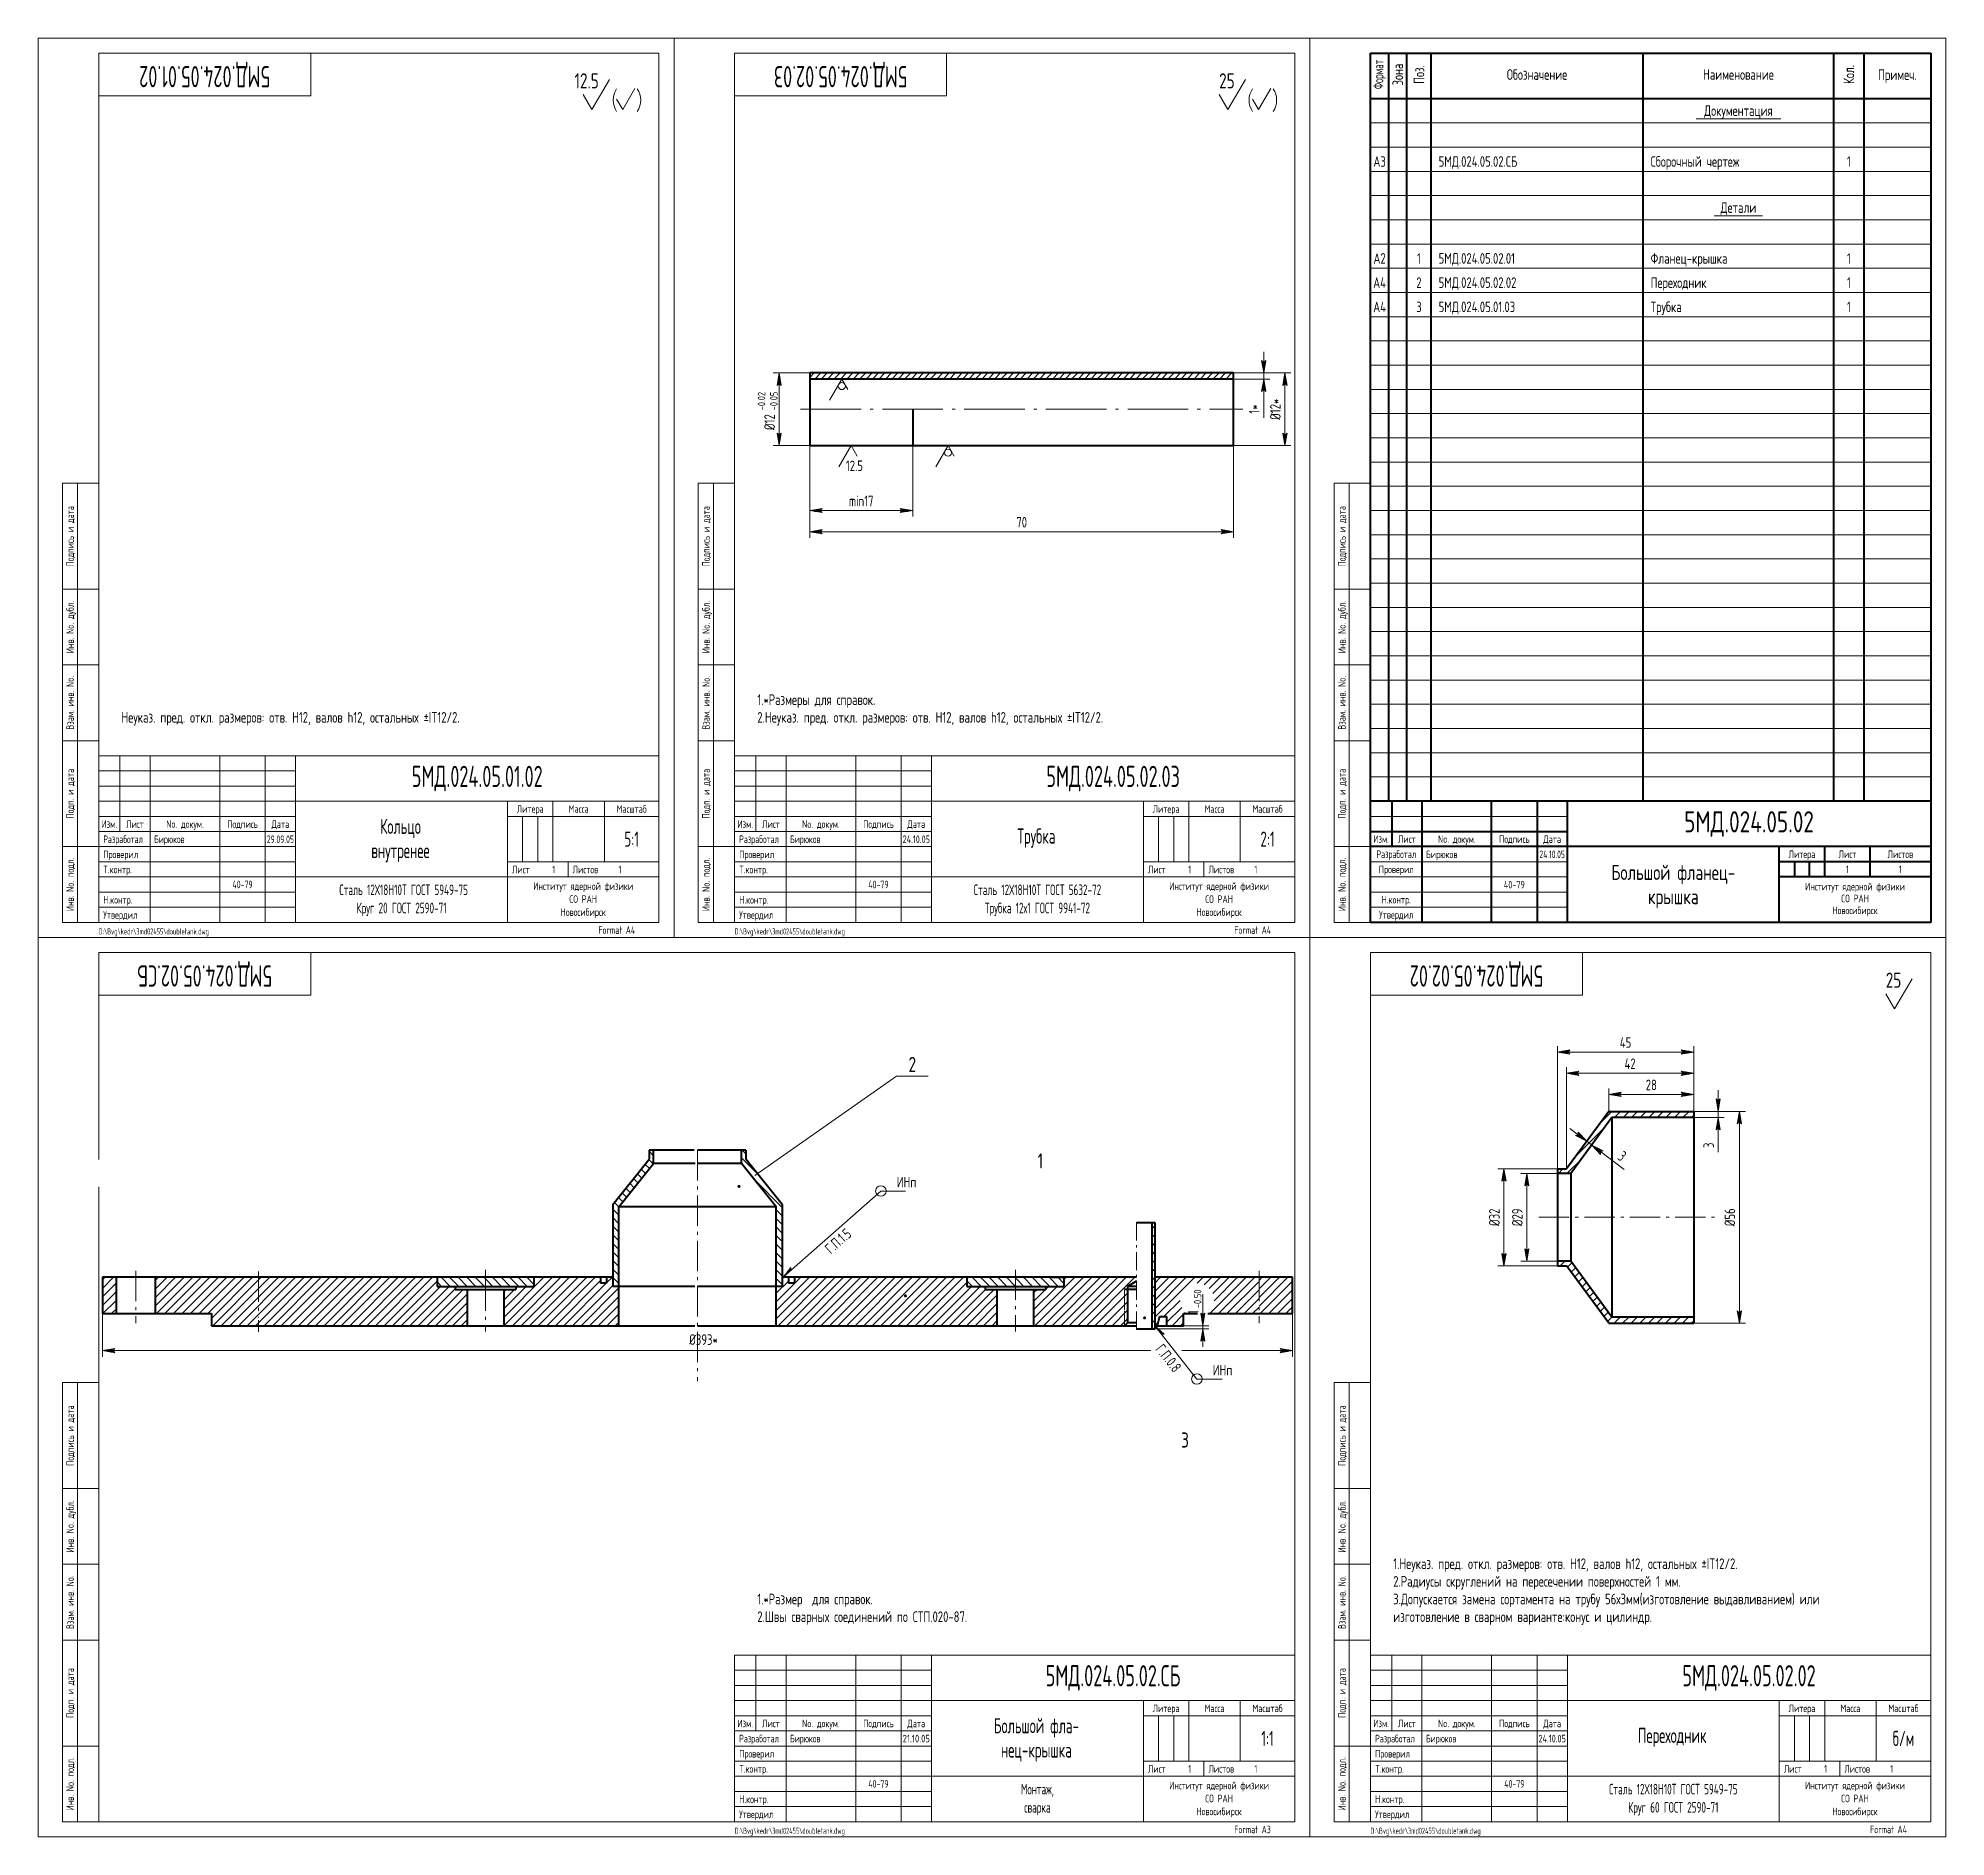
# Model space of a CAD drawing. Extents: x -414 to 4851, y -2165 to 1761.
# Drawn here: x -414 to 216, y 1014 to 1608 of the extents above; entities that cross this region are included whole.
import ezdxf
from ezdxf.enums import TextEntityAlignment as Align

# ---------------------------------------------------------------- set-up
doc = ezdxf.new("R2010")
doc.units = 0
for name, pattern in [('S-P10', [15, 10, -2, 1, -2]), ('S-P20', [27, 20, -3, 1, -3]), ('S-P6', [9.8, 6, -1.5, 0.8, -1.5])]:
    doc.linetypes.add(name, pattern=pattern)
for name, color, linetype, lineweight in [('1', 9, 'CONTINUOUS', 20), ('2', 2, 'CONTINUOUS', 50), ('DIM', 4, 'CONTINUOUS', 20), ('HATCH', 5, 'CONTINUOUS', 20), ('TR', 3, 'CONTINUOUS', 20)]:
    doc.layers.add(name, color=color, linetype=linetype, lineweight=lineweight)
doc.styles.add('SIMPLEX', font='simplex.shx', dxfattribs={"width": 0.7})
pattern_1 = [(45, (-1573.865780161137, -28.8072000388579), (-1.414213562373095, 1.414213562373095), [])]
pattern_2 = [(135, (-1573.865780161137, -28.8072000388579), (-1.414213562373095, -1.414213562373095), [])]
pattern_3 = [(225, (1372.523376231458, -265.346811319728), (1.414213562373095, -1.414213562373095), [])]

msp = doc.modelspace()

# ---------------------------------------------------------------- texts
at = {"layer": '2', "style": 'SIMPLEX', "width": 0.7}
msp.add_text('%%c393*', height=3.5, dxfattribs=at).set_placement((-199.3360555534355, 1176.398112907411))
at = {"layer": 'DIM', "style": 'SIMPLEX', "width": 0.7}
for s, p in [('12.5', (-229.183857353439, 1591.333691005588)), ('25', (-19.18385735343895, 1591.333691005588)), ('25', (200.9661426465609, 1294.333691005588))]:
    msp.add_text(s, height=5, dxfattribs=at).set_placement(p, align=Align.RIGHT)
for s, p in [('5МД.024.05.02.СБ', (48.16614264656096, 1565.445928676046)), ('5МД.024.05.02.01', (48.16614264656096, 1533.445928676046)), ('5МД.024.05.02.02', (48.16614264656096, 1525.445928676046)), ('5МД.024.05.01.03', (48.16614264656096, 1517.445928676046))]:
    msp.add_text(s, height=3.5, dxfattribs=at).set_placement(p)
for s, height, p in [('1', 3.5, (183.666142646561, 1565.445928676046)), ('A2', 3.5, (28.66614264656096, 1533.445928676046)), ('1', 3.5, (41.66614264656096, 1533.445928676046)), ('1', 3.5, (183.666142646561, 1533.445928676046)), ('A4', 3.5, (28.66614264656096, 1525.445928676046)), ('2', 3.5, (41.66614264656096, 1525.445928676046)), ('1', 3.5, (183.666142646561, 1525.445928676046)), ('A4', 3.5, (28.66614264656096, 1517.445928676046)), ('3', 3.5, (41.66614264656096, 1517.445928676046)), ('1', 3.5, (183.666142646561, 1517.445928676046)), ('2', 5, (-125.6390978199131, 1266.518423207295)), ('1', 5, (-83.33720295494231, 1234.697087365807)), ('3', 5, (-35.58454379831869, 1142.491426356876))]:
    msp.add_text(s, height=height, dxfattribs=at).set_placement(p, align=Align.CENTER)
msp.add_text('-0.02', height=2.4745, rotation=90, dxfattribs=at).set_placement((-173.4770859374703, 1485.030990352628), align=Align.BOTTOM_LEFT)
for s, p in [('-0.05', (-172.6020859374703, 1485.030990352628)), ('-0.50', (-32.67319692886554, 1188.527715452354))]:
    msp.add_text(s, height=2.4745, rotation=90, dxfattribs=at).set_placement(p, align=Align.TOP_LEFT)
msp.add_text('12.5', height=3.5, rotation=359.9999999999978, dxfattribs=at).set_placement((-147.5877035343369, 1464.959407019295))
for s, p in [('Подпись и дата', (-402.5338573534391, 1443.433691005587)), ('Подпись и дата', (-192.5338573534391, 1443.433691005587)), ('Инв. No. дубл.', (-402.5338573534391, 1413.433691005587)), ('Инв. No. дубл.', (-192.5338573534391, 1413.433691005587)), ('Взам. инв. No.', (-402.5338573534391, 1388.433691005587)), ('Взам. инв. No.', (-192.5338573534391, 1388.433691005587)), ('Подп. и дата', (-402.5338573534391, 1358.433691005587)), ('Подп. и дата', (-192.5338573534391, 1358.433691005587)), ('Инв. No. подл.', (-402.5338573534391, 1328.433691005587)), ('Инв. No. подл.', (-192.5338573534391, 1328.433691005587)), ('Подпись и дата', (-402.5338573534391, 1146.433691005587)), ('Подпись и дата', (17.46614264656091, 1146.433691005587)), ('Инв. No. дубл.', (-402.5338573534391, 1116.433691005587)), ('Инв. No. дубл.', (17.46614264656091, 1116.433691005587)), ('Взам. инв. No.', (-402.5338573534391, 1091.433691005587)), ('Взам. инв. No.', (17.46614264656091, 1091.433691005587)), ('Подп. и дата', (-402.5338573534391, 1061.433691005587)), ('Подп. и дата', (17.46614264656091, 1061.433691005587)), ('Инв. No. подл.', (-402.5338573534391, 1031.433691005587)), ('Инв. No. подл.', (17.46614264656091, 1031.433691005587))]:
    msp.add_text(s, height=2.5, rotation=90, dxfattribs=at).set_placement(p, align=Align.CENTER)
for s, height, p in [('5МД.024.05.02', 7, (150.666142646561, 1348.433691005587)), ('1', 2.5, (183.166142646561, 1333.433691005587)), ('1', 2.5, (200.666142646561, 1333.433691005587))]:
    msp.add_text(s, height=height, dxfattribs=at).set_placement(p, align=Align.MIDDLE)
at = {"layer": 'DIM', "style": 'SIMPLEX', "width": 0.5427692307692366}
msp.add_text('24.10.05', height=2.5, dxfattribs=at).set_placement((81.46614264656091, 1337.133691005587), (89.866142646561, 1337.133691005587), align=Align.FIT)
at = {"layer": 'DIM', "char_height": 3.5, "attachment_point": 5, "style": 'SIMPLEX'}
for s, insert, rotation in [('\\A1;%%c12*', (-5.761941088186404, 1485.359407019295), 90), ('\\A1;%%c12', (-172.7770859374702, 1481.122657019295), 90), ('\\A1;1*', (-12.7619410881864, 1485.442740352628), 90), ('3', (137.3334234605409, 1242.307389368326), 90), ('3 ', (108.7755805915754, 1238.745124594327), 322.9), ('\\A1;%%c32', (66.56370069735772, 1218.524056034993), 90), ('\\A1;%%c29', (74.1461713468359, 1218.524056034993), 90), ('%%c56', (144.3334234605409, 1218.524056034993), 90), ('\\A1;1', (-32.84819692886549, 1187.186048785688), 90)]:
    msp.add_mtext(s, dxfattribs=dict(at, insert=insert, rotation=rotation))
for s, insert in [('\\A1;min17', (-142.5284371210769, 1455.082366041869)), ('\\A1;70', (-89.52843712107688, 1448.082366041869)), ('\\A1;45', (109.8951746977486, 1276.251570384268)), ('\\A1;42', (111.3951746977486, 1269.251570384268)), ('\\A1;28', (118.3951746977486, 1262.251570384268))]:
    msp.add_mtext(s, dxfattribs=dict(at, insert=insert))
at = {"layer": 'TR', "style": 'SIMPLEX'}
for s, height, width, p in [('Формат', 3.36, 0.6, (28.66614264656096, 1595.923691005587)), ('Зона', 3.5, 0.7, (34.66614264656096, 1595.923691005587)), ('Поз.', 3.5, 0.7, (41.66614264656096, 1595.923691005587)), ('Кол.', 3.5, 0.7, (183.666142646561, 1595.923691005587))]:
    msp.add_text(s, height=height, rotation=90, dxfattribs=dict(at, width=width)).set_placement(p, align=Align.MIDDLE)
at = {"layer": 'TR', "style": 'SIMPLEX', "width": 0.7}
for s, height, p in [('Обозначение', 3.5, (80.66614264656096, 1595.923691005587)), ('Наименование', 3.5, (147.166142646561, 1595.923691005587)), ('Примеч.', 3.5, (199.666142646561, 1595.393445258896)), ('Литера', 2.5, (168.166142646561, 1338.086912354486)), ('Лист', 2.5, (183.166142646561, 1338.433691005587)), ('Листов', 2.5, (200.666142646561, 1338.433691005587))]:
    msp.add_text(s, height=height, dxfattribs=at).set_placement(p, align=Align.MIDDLE)
at = {"layer": 'TR', "style": 'SIMPLEX'}
for s, height, width, p in [('Документация', 3.5, 0.7, (147.166142646561, 1582.245928676046)), ('А3', 3.5, 0.7, (28.66614264656096, 1565.445928676046)), ('Детали', 3.5, 0.7, (147.166142646561, 1550.245928676046)), ('Изм.', 2.5, 0.7, (29.16614264656096, 1342.183691005587)), ('Лист', 2.5, 0.7, (37.66614264656096, 1342.183691005587)), ('No. докум.', 2.5, 0.7, (54.16614264656096, 1342.183691005587)), ('Подпись', 2.5, 0.7, (73.16614264656096, 1342.183691005587)), ('Дата', 2.5, 0.7, (85.66614264656096, 1342.183691005587)), ('Разработал', 2.5, 0.6, (34.16614264656096, 1337.183691005587)), ('Проверил', 2.5, 0.7, (34.16614264656096, 1332.183691005587)), ('40-79', 2.5, 0.7, (73.16614264656096, 1327.133691005587)), ('Большой фланец-', 5, 0.7, (125.666142646561, 1329.933691005587)), ('Н.контр.', 2.5, 0.7, (34.16614264656096, 1322.183691005587)), ('крышка', 5, 0.7, (125.666142646561, 1321.933691005587)), ('Институт ядерной физики', 2.5, 0.7, (185.6849352741081, 1326.497117530311)), ('СО РАН', 2.5, 0.7, (185.6849352741081, 1322.56854610174)), ('Утвердил', 2.5, 0.7, (34.16614264656096, 1317.183691005587)), ('Новосибирск', 2.5, 0.7, (185.6849352741081, 1318.639974673169))]:
    msp.add_text(s, height=height, dxfattribs=dict(at, width=width)).set_placement(p, align=Align.CENTER)
at = {"layer": 'TR', "style": 'SIMPLEX', "width": 0.7}
for s, height, p in [('Сборочный чертеж', 3.5, (118.166142646561, 1565.445928676046)), ('Фланец-крышка', 3.5, (118.166142646561, 1533.445928676046)), ('Переходник', 3.5, (118.166142646561, 1525.445928676046)), ('Трубка', 3.5, (118.166142646561, 1517.445928676046)), ('Бирюков', 2.5, (43.96614264656091, 1337.133691005587)), ('ИНп', 3.5, (-130.7788445515407, 1228.382227198581)), ('ИНп', 3.5, (-26.42194344616883, 1166.296145482494))]:
    msp.add_text(s, height=height, dxfattribs=at).set_placement(p)
for s, height, rotation, p in [('Подпись и дата', 2.5, 90, (17.46614264656091, 1443.433691005587)), ('Инв. No. дубл.', 2.5, 90, (17.46614264656091, 1413.433691005587)), ('Взам. инв. No.', 2.5, 90, (17.46614264656091, 1388.433691005587)), ('Подп. и дата', 2.5, 90, (17.46614264656091, 1358.433691005587)), ('Инв. No. подл.', 2.5, 90, (17.46614264656091, 1328.433691005587)), ('Г.П.1.5', 3.5, 41.38700905056754, (-148.9952233509737, 1209.346792889165)), ('Г.П.0.8', 3.5, 308.340839583276, (-42.4240122517308, 1170.931863524938))]:
    msp.add_text(s, height=height, rotation=rotation, dxfattribs=at).set_placement(p, align=Align.CENTER)
at = {"layer": 'TR', "char_height": 3.5, "width": 170, "attachment_point": 7, "style": 'SIMPLEX'}
for s, insert in [('\\A1;1.*Размеры для справок.\\P2.Неуказ. пред. откл. размеров: отв. H12, валов h12, остальных ±IT12/2.', (-176.833857353439, 1380.933691005587)), ('\\A1;Неуказ. пред. откл. размеров: отв. H12, валов h12, остальных ±IT12/2.', (-386.833857353439, 1380.933691005587)), ('\\fSimplex|b0|i0|c204|p2; \\P1.Неуказ. пред. откл. размеров: отв. H12, валов h12, остальных ±IT12/2.\\P2.Радиусы скруглений на пересечении поверхностей 1 мм.\\P3.Допускается замена сортамента на трубу \\Fsimplex.shx;56\\fSimplex|b0|i0|c204|p2;х3мм(изготовление выдавливанием) или изготовление в сварном варианте:конус и цилиндр.', (33.16614264656096, 1083.933691005587)), ('\\A1;1.*Размер  для справок.\\P2.Швы сварных соединений по СТП.020-87.', (-176.833857353439, 1083.933691005587))]:
    msp.add_mtext(s, dxfattribs=dict(at, insert=insert))

# ---------------------------------------------------------------- blocks, each defined once
blk = doc.blocks.new('SHTAMP1')
at = {"layer": 'DIM', "color": 2}
for p, q in [((-185, 55), (0, 55)), ((-185, 55), (-185, 0)), ((-178, 55), (-178, 29.99999999999999)), ((-168, 55), (-168, 0)), ((-145, 55), (-145, 0)), ((-130, 55), (-130, 0)), ((-120, 55), (-120, 0)), ((-120, 40), (0, 40)), ((-49.99999999999997, 40), (-50, 0)), ((-34.99999999999997, 40), (-34.99999999999997, 20)), ((-17.99999999999997, 40), (-17.99999999999997, 20.00000000000001)), ((-185, 35), (-120, 35)), ((-49.99999999999997, 35), (0, 35)), ((-185, 30), (-120, 30)), ((-50, 20), (0, 20)), ((-29.99999999999994, 20.00000000000001), (-29.99999999999997, 15)), ((-120, 15), (0, 15))]:
    blk.add_line(p, q, dxfattribs=at)
at = {"layer": 'DIM'}
for p, q in [((-185, 50), (-120, 50)), ((-185, 45), (-120, 45)), ((-185, 40), (-120, 40)), ((-44.99999999999997, 35), (-44.99999999999997, 20)), ((-39.99999999999997, 35), (-39.99999999999997, 20)), ((-185, 25), (-120, 25)), ((-185, 20), (-120, 20)), ((-185, 15), (-120, 15)), ((-185, 10), (-120, 10)), ((-185, 5), (-120, 5))]:
    blk.add_line(p, q, dxfattribs=at)
at = {"layer": 'DIM', "style": 'SIMPLEX', "width": 0.6}
blk.add_text('1', height=2.5, dxfattribs=at).set_placement((-35.17607202795625, 16.2))
at = {"layer": 'DIM', "style": 'SIMPLEX', "width": 0.6, "flags": 8}
blk.add_attdef('ОБОЗНАЧЕНИЕ2', text='', height=7, dxfattribs=at).set_placement((-117, 60), align=Align.MIDDLE)
at = {"layer": 'DIM', "style": 'SIMPLEX', "width": 0.6}
for tag, height, p in [('ОБОЗНАЧЕНИЕ', 7, (-60, 47.5)), ('МАСШТАБ', 5, (-9, 27.5))]:
    blk.add_attdef(tag, text='', height=height, dxfattribs=at).set_placement(p, align=Align.MIDDLE)
at = {"layer": 'DIM', "style": 'SIMPLEX', "width": 0.9108433734939759}
blk.add_attdef('ДАТА', text='', height=2.5, dxfattribs=at).set_placement((-129.5, 26.2), (-120.5, 26.2), align=Align.FIT)
at = {"layer": 'DIM', "style": 'SIMPLEX', "width": 0.6}
blk.add_attdef('ТЕЛЕФОН', text='', height=2.5, dxfattribs=at).set_placement((-137.5, 12.5), align=Align.MIDDLE_CENTER)
for tag, p in [('ЛИСТОВ', (-13.325, 16.2)), ('FORMAT', (-20, -3.8))]:
    blk.add_attdef(tag, p, '', height=2.5, dxfattribs=at)
at = {"layer": 'TR', "style": 'SIMPLEX', "width": 0.7}
for s, p in [('Литера', (-42.49999999999997, 36.2)), ('Масса', (-26.49999999999997, 36.2)), ('Масштаб', (-9, 36.2)), ('Изм.', (-181.5, 31.2)), ('Лист', (-173, 31.2)), ('No. докум.', (-156.5, 31.2)), ('Подпись', (-137.5, 31.2)), ('Дата', (-125, 31.2)), ('Институт ядерной физики', (-25, 10.70243239950646)), ('СО РАН', (-25, 6.416718113792172)), ('Новосибирск', (-25, 2.131003828077887))]:
    blk.add_text(s, height=2.5, dxfattribs=at).set_placement(p, align=Align.CENTER)
at = {"layer": 'TR', "style": 'SIMPLEX'}
for s, width, p in [('Разработал', 0.6, (-183.5, 26.2)), ('Проверил', 0.7, (-183.5, 21.2)), ('T.контр.', 0.7, (-183.5, 16.2)), ('Лист', 0.7, (-48.5, 16.2)), ('Листов', 0.7, (-28.49999999999997, 16.2)), ('Н.контр.', 0.7, (-183.5, 6.200000000000001)), ('Утвердил', 0.7, (-183.5, 1.200000000000001))]:
    blk.add_text(s, height=2.5, dxfattribs=dict(at, width=width)).set_placement(p)
at = {"layer": 'TR', "style": 'SIMPLEX', "width": 0.6}
for tag, height, p in [('НАИМЕНОВАНИЕ', 5, (-85.34568711718521, 29.20002082529924)), ('НАИМЕНОВАНИЕ2', 5, (-85.34568711718521, 21.20002082529924)), ('СОРТАМЕНТ', 3.5, (-85, 3)), ('МАТЕРИАЛ', 3.5, (-85, 9))]:
    blk.add_attdef(tag, text='', height=height, dxfattribs=at).set_placement(p, align=Align.CENTER)
for tag, p, height in [('РАЗРАБОТАЛ', (-166.7, 26.2), 2.5), ('ПРОВЕРИЛ', (-166.7, 21.2), 2.5), ('НОРМОКОНТРОЛЬ', (-166.7, 6.199999999999998), 2.5), ('УТВЕРДИЛ', (-166.7, 1.199999999999999), 2.5), ('ФАЙЛ', (-185, -4), 2)]:
    blk.add_attdef(tag, p, '', height=height, dxfattribs=at)
blk = doc.blocks.new('LEADR')
at = {"layer": 'DIM'}
for p, q in [((-1.170416226631389, 0.2000000000000028), (0, 0)), ((-0.9997944300187243, -0.0002412563466975826), (-1.170416226631389, 0.2000000000000028)), ((0, 0), (-1.170416226631389, -0.1999999999999886)), ((-0.4381870021173455, 0.07487712356459042), (-1.063684681848329, 0.07474016190496968)), ((0, 0), (-1, 0)), ((-1.170416226631389, -0.1999999999999886), (-0.9997944300187243, -0.0002412563466975826)), ((-0.4396274744967172, -0.07512327059271229), (-1.063870801763059, -0.07525989858129378))]:
    blk.add_line(p, q, dxfattribs=at)
blk = doc.blocks.new('SVLEADR')
at = {"layer": 'DIM'}
for p, q in [((-1.170621796612664, -0.199758743653291), (-1, 0)), ((0, 0), (-1.170621796612664, -0.199758743653291)), ((-0.3755462257252447, -0.07510924514504325), (-1.064076371744335, -0.0750186422345962))]:
    blk.add_line(p, q, dxfattribs=at)

# ---------------------------------------------------------------- hatches: boundary and pattern name
at = {"layer": 'HATCH'}
h = msp.add_hatch(dxfattribs=at)
h.set_pattern_fill('U', color=256, scale=1.5, angle=45, style=0, pattern_type=0)
h.set_pattern_definition([(45, (-1573.865780161137, -28.8072000388579), (-1.060660171779821, 1.060660171779821), [])])
h.paths.add_polyline_path([(-19.52843712107688, 1497.359407019295), (-159.5284371210771, 1497.359407019295), (-159.5284371210773, 1495.359407019295), (-19.5284371210771, 1495.359407019295)])
h = msp.add_hatch(dxfattribs=at)
h.set_pattern_fill('U', color=256, scale=2, angle=225, style=0, pattern_type=0)
h.set_pattern_definition(pattern_3)
h.paths.add_polyline_path([(105.4057902180025, 1251.524056034992), (132.3951746977486, 1251.524056034993), (132.3951746977486, 1253.524056034993), (104.3951746977486, 1253.524056034993), (90.39517469774864, 1234.524056034993), (87.39517469774864, 1234.524056034993), (87.39517469774864, 1233.024056034993), (91.77421127063394, 1233.024056034993)])
h = msp.add_hatch(dxfattribs=at)
h.set_pattern_fill('U', color=256, scale=2, angle=135, style=0, pattern_type=0)
h.set_pattern_definition(pattern_2)
h.paths.add_polyline_path([(-211.092351725363, 1236.352095546136), (-211.0923517253627, 1240.731132119021), (-212.592351725363, 1240.731132119021), (-212.592351725363, 1237.731132119021), (-224.592351725363, 1222.720516598767), (-224.592351725363, 1195.731132119021), (-222.592351725363, 1195.731132119021), (-222.592351725363, 1221.966922339225)])
h = msp.add_hatch(dxfattribs=at)
h.set_pattern_fill('U', color=256, scale=2, angle=135, style=0, pattern_type=0)
h.set_pattern_definition(pattern_2)
h.paths.add_polyline_path([(-180.592351725363, 1237.731132119021), (-180.592351725363, 1240.731132119021), (-182.092351725363, 1240.731132119021), (-182.092351725363, 1236.352095546136), (-170.592351725363, 1221.966922339226), (-170.592351725363, 1195.731132119021), (-168.592351725363, 1195.731132119021), (-168.592351725363, 1222.720516598767)])
h = msp.add_hatch(dxfattribs=at)
h.set_pattern_fill('U', color=256, scale=2, angle=135, style=0, pattern_type=0)
h.set_pattern_definition(pattern_2)
h.paths.add_polyline_path([(-45.59235172536296, 1216.84557915479), (-46.59235172536296, 1216.84557915479), (-46.59235172536296, 1181.731132119021), (-45.59235172536296, 1181.731132119021)])
h = msp.add_hatch(dxfattribs=at)
h.set_pattern_fill('U', color=256, scale=2, angle=225, style=0, pattern_type=0)
h.set_pattern_definition(pattern_3)
h.paths.add_polyline_path([(105.4057902180029, 1185.524056034993), (91.77421127063417, 1204.024056034993), (87.39517469774864, 1204.024056034993), (87.39517469774842, 1202.524056034993), (90.39517469774887, 1202.524056034993), (104.3951746977489, 1183.524056034993), (132.3951746977486, 1183.524056034993), (132.3951746977486, 1185.524056034993)])
h = msp.add_hatch(dxfattribs=at)
h.set_pattern_fill('U', color=256, scale=2, angle=45, style=0, pattern_type=0)
h.set_pattern_definition([(45, (-1683.463219080083, -44.39706941468853), (-1.414213562373095, 1.414213562373095), [])])
h.paths.add_polyline_path([(-393.092351725363, 1186.731132119021), (-388.592351725363, 1186.731132119021), (-388.592351725363, 1198.731132119021), (-393.092351725363, 1198.731132119021)])
h = msp.add_hatch(dxfattribs=at)
h.set_pattern_fill('U', color=256, scale=2, angle=45, style=0, pattern_type=0)
h.set_pattern_definition(pattern_1)
h.paths.add_polyline_path([(-375.592351725363, 1198.731132119021), (-375.592351725363, 1186.731132119021), (-357.092351725363, 1186.731132119021), (-357.092351725363, 1182.731132119021), (-289.0512339740667, 1182.731132119021), (-272.5923517253627, 1182.731132119021), (-272.5923517253627, 1194.731132119022), (-276.592351725363, 1194.731132119022), (-276.592351725363, 1195.731132119022), (-282.5923517253627, 1195.731132119022), (-282.5923517253627, 1198.731132119021), (-352.592351725363, 1198.731132119021)])
h = msp.add_hatch(dxfattribs=at)
h.set_pattern_fill('U', color=256, scale=2, angle=135, style=0, pattern_type=0)
h.set_pattern_definition(pattern_2)
h.paths.add_polyline_path([(-266.592351725363, 1195.731132119022), (-266.592351725363, 1197.69044177051), (-266.592351725363, 1198.731132119021), (-282.5923517253627, 1198.731132119021), (-282.5923517253627, 1195.731132119022)])
h = msp.add_hatch(dxfattribs=at)
h.set_pattern_fill('U', color=256, scale=2, angle=135, style=0, pattern_type=0)
h.set_pattern_definition(pattern_2)
h.paths.add_polyline_path([(-266.592351725363, 1198.731132119021), (-266.592351725363, 1197.69044177051), (-266.592351725363, 1195.731132119021), (-250.5923517253627, 1195.731132119022), (-250.5923517253627, 1198.731132119021)])
h = msp.add_hatch(dxfattribs=at)
h.set_pattern_fill('U', color=256, scale=2, angle=45, style=0, pattern_type=0)
h.set_pattern_definition(pattern_1)
h.paths.add_polyline_path([(-222.592351725363, 1195.731132119021), (-224.592351725363, 1195.731132119021), (-224.592351725363, 1198.731132119021), (-226.592351725363, 1198.731132119021), (-226.592351725363, 1196.731132119021), (-228.5923517253632, 1196.731132119021), (-228.592351725363, 1198.731132119021), (-231.592351725363, 1198.731132119021), (-250.5923517253627, 1198.731132119021), (-250.5923517253627, 1195.731132119022), (-256.592351725363, 1195.731132119022), (-256.592351725363, 1194.731132119022), (-260.5923517253627, 1194.731132119022), (-260.5923517253627, 1182.731132119021), (-222.592351725363, 1182.731132119021)])
h = msp.add_hatch(dxfattribs=at)
h.set_pattern_fill('U', color=256, scale=2, angle=45, style=0, pattern_type=0)
h.set_pattern_definition(pattern_1)
h.paths.add_polyline_path([(-97.59235172536273, 1194.731132119021), (-101.592351725363, 1194.731132119021), (-101.592351725363, 1195.731132119021), (-107.5923517253625, 1195.731132119021), (-107.592351725363, 1198.731132119021), (-161.592351725363, 1198.731132119021), (-164.592351725363, 1198.731132119021), (-164.592351725363, 1196.731132119021), (-166.592351725363, 1196.731132119021), (-166.592351725363, 1198.731132119021), (-168.592351725363, 1198.731132119021), (-168.592351725363, 1195.731132119021), (-170.592351725363, 1195.731132119021), (-170.592351725363, 1182.731132119021), (-97.5923517253625, 1182.731132119021)])
h = msp.add_hatch(dxfattribs=at)
h.set_pattern_fill('U', color=256, scale=2, angle=135, style=0, pattern_type=0)
h.set_pattern_definition(pattern_2)
h.paths.add_polyline_path([(-91.59235172536296, 1198.731132119021), (-107.5923517253625, 1198.731132119021), (-107.5923517253627, 1195.731132119021), (-91.59235172536296, 1195.731132119021)])
h = msp.add_hatch(dxfattribs=at)
h.set_pattern_fill('U', color=256, scale=2, angle=135, style=0, pattern_type=0)
h.set_pattern_definition(pattern_2)
h.paths.add_polyline_path([(-75.59235172536273, 1198.731132119021), (-91.59235172536296, 1198.731132119021), (-91.59235172536296, 1195.731132119021), (-75.5923517253625, 1195.731132119021)])
h = msp.add_hatch(dxfattribs=at)
h.set_pattern_fill('U', color=256, scale=2, angle=45, style=0, pattern_type=0)
h.set_pattern_definition(pattern_1)
h.paths.add_polyline_path([(-75.59235172536273, 1198.731132119021), (-75.59235172536273, 1195.731132119021), (-81.59235172536296, 1195.731132119021), (-81.59235172536296, 1194.731132119021), (-85.59235172536273, 1194.731132119021), (-85.59235172536273, 1182.731132119021), (-55.59235172536298, 1182.731132119021), (-54.59235172536296, 1183.731132119021), (-54.59235172536296, 1195.731132119021), (-51.59235172536296, 1197.462132119021), (-51.59235172536296, 1198.731132119021)])
h = msp.add_hatch(dxfattribs=at)
h.set_pattern_fill('U', color=256, scale=2, angle=45, style=0, pattern_type=0)
h.set_pattern_definition(pattern_1)
h.paths.add_polyline_path([(-25.98960842910537, 1191.141364971652, -0.2305861123141269), (-28.13769921575658, 1186.731132119021), (-11.09235172536296, 1186.731132119021), (-11.09235172536296, 1198.731132119021), (-45.59235172536273, 1198.731132119021), (-45.59235172536296, 1182.731132119021), (-44.79235172536301, 1182.731132119021), (-43.98850414806975, 1185.731132119021), (-41.59235172536296, 1185.731132119021), (-41.59235172536296, 1182.731132119021), (-36.09235172536296, 1182.731132119021), (-36.09235172536296, 1186.731132119021), (-35.04423216069563, 1186.731132119021, -0.2305861123141269), (-37.19232294734684, 1191.141364971652, -1)])
h = msp.add_hatch(dxfattribs=at)
h.set_pattern_fill('U', color=256, scale=2, angle=45, style=0, pattern_type=0)
h.set_pattern_definition([(45, (-1677.463219080083, -44.39706941468853), (-1.414213562373095, 1.414213562373095), [])])
h.paths.add_polyline_path([(-0.09235172536295977, 1198.731132119021), (-11.09235172536296, 1198.731132119021), (-11.09235172536296, 1186.731132119021), (-0.09235172536295977, 1186.731132119021)])

# ---------------------------------------------------------------- linework, layer by layer
at = {"layer": '1'}
for p, q in [((25.66614264656096, 1579.945928676046), (210.666142646561, 1579.945928676046)), ((25.66614264656096, 1571.945928676046), (210.666142646561, 1571.945928676046)), ((25.66614264656096, 1563.945928676046), (210.666142646561, 1563.945928676046)), ((25.66614264656096, 1555.945928676046), (210.666142646561, 1555.945928676046)), ((25.66614264656096, 1547.945928676046), (210.666142646561, 1547.945928676046)), ((25.66614264656096, 1539.945928676046), (210.666142646561, 1539.945928676046)), ((25.66614264656096, 1531.945928676046), (210.666142646561, 1531.945928676046)), ((25.66614264656096, 1523.945928676046), (210.666142646561, 1523.945928676046)), ((25.66614264656096, 1515.945928676046), (210.666142646561, 1515.945928676046)), ((25.66614264656096, 1507.945928676046), (210.666142646561, 1507.945928676046)), ((25.66614264656096, 1499.945928676046), (210.666142646561, 1499.945928676046)), ((25.66614264656096, 1491.945928676046), (210.666142646561, 1491.945928676046)), ((25.66614264656096, 1483.945928676046), (210.666142646561, 1483.945928676046)), ((25.66614264656096, 1475.945928676046), (210.666142646561, 1475.945928676046)), ((25.66614264656096, 1467.945928676046), (210.666142646561, 1467.945928676046)), ((25.66614264656096, 1459.945928676046), (210.666142646561, 1459.945928676046)), ((25.66614264656096, 1451.945928676046), (210.666142646561, 1451.945928676046)), ((25.66614264656096, 1443.945928676046), (210.666142646561, 1443.945928676046)), ((25.66614264656096, 1435.945928676046), (210.666142646561, 1435.945928676046)), ((25.66614264656096, 1427.945928676046), (210.666142646561, 1427.945928676046)), ((25.66614264656096, 1419.945928676046), (210.666142646561, 1419.945928676046)), ((25.66614264656096, 1411.945928676046), (210.666142646561, 1411.945928676046)), ((25.66614264656096, 1403.945928676046), (210.666142646561, 1403.945928676046)), ((25.66614264656096, 1395.945928676046), (210.666142646561, 1395.945928676046)), ((25.66614264656096, 1387.945928676046), (210.666142646561, 1387.945928676046)), ((25.66614264656096, 1379.945928676046), (210.666142646561, 1379.945928676046)), ((25.66614264656096, 1371.945928676046), (210.666142646561, 1371.945928676046)), ((25.66614264656096, 1363.945928676046), (210.666142646561, 1363.945928676046)), ((90.66614264656096, 1350.933691005587), (25.66614264656096, 1350.933691005587)), ((90.66614264656096, 1335.933691005587), (25.66614264656096, 1335.933691005587)), ((25.66614264656096, 1330.933691005587), (90.66614264656096, 1330.933691005587)), ((90.66614264656096, 1325.933691005587), (25.66614264656096, 1325.933691005587)), ((25.66614264656096, 1320.933691005587), (90.66614264656096, 1320.933691005587)), ((-55.59235172536296, 1187.973662764211), (-55.59235172536296, 1194.731132119021)), ((-55.59235172536296, 1182.731132119021), (-55.59235172536296, 1187.605890395652))]:
    msp.add_line(p, q, dxfattribs=at)
at = {"layer": '1', "linetype": 'S-P20'}
msp.add_line((-162.5284371210769, 1485.359407019295), (-16.52843712107688, 1485.359407019295), dxfattribs=at)
at = {"layer": '1', "linetype": 'S-P10'}
for p, q in [((-196.592351725363, 1240.731132119021), (-196.592351725363, 1164.378509825842)), ((81.29838302067583, 1218.524056034993), (139.6571064623495, 1218.524056034993)), ((-382.092351725363, 1200.845694467935), (-382.092351725363, 1183.560395537328)), ((-341.592351725363, 1200.613816048931), (-341.592351725363, 1185.497222723101)), ((-266.592351725363, 1201.237035196696), (-266.592351725363, 1197.69044177051)), ((-266.592351725363, 1197.69044177051), (-266.592351725363, 1180.81275929767)), ((-91.59235172536296, 1201.237035196696), (-91.59235172536296, 1180.81275929767)), ((-11.09235172536296, 1200.845694467935), (-11.09235172536296, 1183.560395537328)), ((-341.592351725363, 1184.599209641813), (-341.592351725363, 1180.707809675194))]:
    msp.add_line(p, q, dxfattribs=at)
at = {"layer": '1', "linetype": 'S-P6'}
msp.add_line((-51.59235172536296, 1216.84557915479), (-51.59235172536296, 1180.731132119021), dxfattribs=at)
at = {"layer": '2'}
for p, q in [((25.66614264656096, 1315.933691005587), (25.66614264656096, 1602.933691005587)), ((25.66614264656096, 1602.933691005587), (210.666142646561, 1602.933691005587)), ((31.66614264656096, 1355.933691005587), (31.66614264656096, 1602.933691005587)), ((37.66614264656096, 1355.933691005587), (37.66614264656096, 1602.933691005587)), ((45.66614264656096, 1355.933691005587), (45.66614264656096, 1602.933691005587)), ((115.666142646561, 1355.933691005587), (115.666142646561, 1602.933691005587)), ((178.666142646561, 1355.933691005587), (178.666142646561, 1602.933691005587)), ((188.666142646561, 1355.933691005587), (188.666142646561, 1602.933691005587)), ((210.666142646561, 1602.933691005587), (210.666142646561, 1315.933691005587)), ((210.666142646561, 1587.945928676046), (25.66614264656118, 1587.945928676046)), ((-19.52843712107688, 1497.359407019295), (-159.5284371210769, 1497.359407019295)), ((-159.5284371210769, 1497.359407019295), (-159.5284371210769, 1473.359407019295)), ((-19.52843712107688, 1495.359407019295), (-159.5284371210769, 1495.359407019295)), ((-19.52843712107688, 1473.359407019295), (-19.52843712107688, 1497.359407019295)), ((-125.5284371210769, 1485.359407019295), (-125.5284371210769, 1473.359407019295)), ((-159.5284371210769, 1473.359407019295), (-19.52843712107688, 1473.359407019295)), ((210.666142646561, 1355.933691005587), (25.66614264656096, 1355.933691005587)), ((32.66614264656096, 1355.933691005587), (32.66614264656096, 1340.933691005587)), ((42.66614264656096, 1355.933691005587), (42.66614264656096, 1315.933691005587)), ((65.66614264656096, 1315.933691005587), (65.66614264656096, 1355.933691005587)), ((80.66614264656096, 1355.933691005587), (80.66614264656096, 1315.933691005587)), ((90.66614264656096, 1315.933691005587), (90.66614264656096, 1355.933691005587)), ((25.66614264656096, 1345.933691005587), (90.66614264656096, 1345.933691005587)), ((210.666142646561, 1340.933691005587), (25.66614264656096, 1340.933691005587)), ((160.666142646561, 1315.933691005587), (160.666142646561, 1340.933691005587)), ((210.666142646561, 1335.933691005587), (160.666142646561, 1335.933691005587)), ((165.666142646561, 1335.933691005587), (165.666142646561, 1330.933691005587)), ((170.666142646561, 1330.933691005587), (170.666142646561, 1335.933691005587)), ((175.666142646561, 1330.933691005587), (175.666142646561, 1340.933691005587)), ((190.666142646561, 1330.933691005587), (190.666142646561, 1340.933691005587)), ((210.666142646561, 1330.933691005587), (160.666142646561, 1330.933691005587)), ((210.666142646561, 1315.933691005587), (25.66614264656096, 1315.933691005587)), ((104.3951746977486, 1253.524056034993), (90.39517469774864, 1234.524056034993)), ((105.4057902180027, 1251.524056034993), (91.77421127063394, 1233.024056034993)), ((104.3951746977486, 1253.524056034993), (132.3951746977486, 1253.524056034993)), ((132.3951746977486, 1251.524056034993), (105.4057902180027, 1251.524056034993)), ((105.4057902180027, 1251.524056034993), (105.4057902180027, 1244.342251629974)), ((132.3951746977486, 1253.524056034993), (132.3951746977486, 1183.524056034993)), ((105.4057902180027, 1244.342251629974), (105.4057902180027, 1185.524056034993)), ((-224.592351725363, 1222.720516598767), (-212.592351725363, 1237.731132119021)), ((-222.592351725363, 1221.966922339225), (-211.092351725363, 1236.352095546136)), ((-212.592351725363, 1240.731132119021), (-212.592351725363, 1237.731132119021)), ((-197.6833086312668, 1240.731132119021), (-212.592351725363, 1240.731132119021)), ((-211.092351725363, 1236.352095546136), (-211.092351725363, 1240.731132119021)), ((-197.3153507555739, 1236.352095546136), (-211.092351725363, 1236.352095546136)), ((-180.592351725363, 1240.731132119021), (-196.592351725363, 1240.731132119021)), ((-182.092351725363, 1236.352095546136), (-196.592351725363, 1236.352095546136)), ((-182.092351725363, 1236.352095546136), (-182.092351725363, 1240.731132119021)), ((-170.592351725363, 1221.966922339225), (-182.092351725363, 1236.352095546136)), ((-180.592351725363, 1240.731132119021), (-180.592351725363, 1237.731132119021)), ((-168.592351725363, 1222.720516598767), (-180.592351725363, 1237.731132119021)), ((87.39517469774864, 1234.524056034993), (87.39517469774864, 1202.524056034993)), ((87.39517469774864, 1234.524056034993), (90.39517469774864, 1234.524056034993)), ((91.77421127063394, 1233.024056034993), (87.39517469774864, 1233.024056034993)), ((91.77421127063417, 1233.024056034993), (91.77421127063417, 1204.024056034993)), ((-224.592351725363, 1222.720516598767), (-224.592351725363, 1195.731132119021)), ((-168.592351725363, 1222.720516598767), (-168.592351725363, 1195.731132119021)), ((-222.592351725363, 1182.731132119021), (-222.592351725363, 1221.966922339225)), ((-170.5923517253632, 1221.966922339225), (-222.592351725363, 1221.966922339225)), ((-170.592351725363, 1182.731132119021), (-170.592351725363, 1221.966922339226)), ((-51.59235172536296, 1216.84557915479), (-45.59235172536296, 1216.84557915479)), ((-46.59235172536296, 1216.84557915479), (-46.59235172536296, 1181.731132119021)), ((-45.59235172536296, 1216.84557915479), (-45.59235172536296, 1181.731132119021)), ((91.77421127063417, 1204.024056034993), (87.39517469774864, 1204.024056034993)), ((105.4057902180027, 1185.524056034993), (91.77421127063417, 1204.024056034993)), ((-393.092351725363, 1198.731132119021), (-393.092351725363, 1186.731132119021)), ((-352.592351725363, 1198.731132119021), (-393.092351725363, 1198.731132119021)), ((-388.592351725363, 1198.731132119021), (-388.592351725363, 1186.731132119021)), ((-375.592351725363, 1186.731132119021), (-375.592351725363, 1198.731132119021)), ((-231.592351725363, 1198.731132119021), (-352.592351725363, 1198.731132119021)), ((-282.5923517253627, 1198.731132119022), (-282.5923517253627, 1195.731132119022)), ((-250.5923517253627, 1198.731132119022), (-250.5923517253627, 1195.731132119022)), ((-224.592351725363, 1198.731132119021), (-231.592351725363, 1198.731132119021)), ((-228.592351725363, 1198.731132119021), (-228.5923517253632, 1196.731132119021)), ((-226.592351725363, 1198.731132119021), (-226.592351725363, 1196.731132119021)), ((-161.592351725363, 1198.731132119021), (-168.592351725363, 1198.731132119021)), ((-166.592351725363, 1198.731132119021), (-166.592351725363, 1196.731132119021)), ((-164.592351725363, 1198.731132119021), (-164.592351725363, 1196.731132119021)), ((-51.59235172536296, 1198.731132119021), (-161.592351725363, 1198.731132119021)), ((-107.5923517253627, 1198.731132119021), (-107.5923517253627, 1195.731132119021)), ((-103.5923517253627, 1198.731132119021), (-107.5923517253627, 1198.731132119021)), ((-79.59235172536273, 1198.731132119021), (-75.59235172536273, 1198.731132119021)), ((-75.59235172536273, 1198.731132119021), (-75.59235172536273, 1195.731132119021)), ((-51.59235172536296, 1197.462132119021), (-54.59235172536296, 1195.731132119021)), ((-0.09235172536295977, 1198.731132119021), (-45.59235172536273, 1198.731132119021)), ((-0.09235172536295977, 1186.731132119021), (-0.09235172536295977, 1198.731132119021)), ((87.39517469774864, 1202.524056034993), (90.39517469774864, 1202.524056034993)), ((104.3951746977486, 1183.524056034993), (90.39517469774864, 1202.524056034993)), ((-282.5923517253627, 1195.731132119022), (-250.5923517253625, 1195.731132119022)), ((-276.592351725363, 1195.731132119022), (-276.592351725363, 1194.731132119022)), ((-276.592351725363, 1194.731132119022), (-256.592351725363, 1194.731132119022)), ((-272.5923517253627, 1182.731132119022), (-272.5923517253627, 1194.731132119022)), ((-260.5923517253627, 1194.731132119022), (-260.5923517253627, 1182.731132119022)), ((-256.592351725363, 1195.731132119022), (-256.592351725363, 1194.731132119022)), ((-226.592351725363, 1196.731132119021), (-228.592351725363, 1196.731132119021)), ((-197.4993296934203, 1195.731132119021), (-224.592351725363, 1195.731132119021)), ((-168.592351725363, 1195.731132119021), (-196.592351725363, 1195.731132119021)), ((-164.592351725363, 1196.731132119021), (-166.592351725363, 1196.731132119021)), ((-107.5923517253627, 1195.731132119021), (-75.5923517253625, 1195.731132119021)), ((-101.592351725363, 1195.731132119021), (-101.592351725363, 1194.731132119021)), ((-101.592351725363, 1194.731132119021), (-81.59235172536296, 1194.731132119021)), ((-97.59235172536273, 1182.731132119021), (-97.59235172536273, 1194.731132119021)), ((-85.59235172536273, 1194.731132119021), (-85.59235172536273, 1182.731132119021)), ((-81.59235172536296, 1195.731132119021), (-81.59235172536296, 1194.731132119021)), ((-51.59235172536296, 1194.731132119021), (-55.59235172536296, 1194.731132119021)), ((-51.59235172536296, 1195.731132119021), (-54.59235172536296, 1195.731132119021)), ((-54.59235172536296, 1195.731132119021), (-54.59235172536296, 1183.731132119021)), ((-393.092351725363, 1186.731132119021), (-357.092351725363, 1186.731132119021)), ((-357.092351725363, 1186.731132119021), (-357.092351725363, 1182.731132119021)), ((-43.98850414806975, 1185.731132119021), (-44.79235172536301, 1182.731132119021)), ((-43.98850414806975, 1185.731132119021), (-41.59235172536296, 1185.731132119021)), ((-41.59235172536296, 1182.731132119021), (-41.59235172536296, 1185.731132119021)), ((-36.09235172536296, 1182.731132119021), (-36.09235172536296, 1186.731132119021)), ((-36.09235172536296, 1186.731132119021), (-31.46356310635406, 1186.731132119021)), ((-28.1014149500138, 1186.731132119021), (-0.09235172536295977, 1186.731132119021)), ((132.3951746977486, 1185.524056034993), (105.4057902180027, 1185.524056034993)), ((-357.092351725363, 1182.731132119021), (-289.0512339740667, 1182.731132119021)), ((-289.0512339740667, 1182.731132119021), (-197.4993296934203, 1182.731132119021)), ((-196.592351725363, 1182.731132119021), (-51.59235172536296, 1182.731132119021)), ((-54.59235172536296, 1183.731132119021), (-55.59235172536296, 1182.731132119021)), ((-51.59235172536296, 1183.731132119021), (-54.59235172536296, 1183.731132119021)), ((-51.59235172536296, 1181.731132119021), (-45.59235172536296, 1181.731132119021)), ((-45.59235172536296, 1182.731132119021), (-36.09235172536296, 1182.731132119021)), ((104.3951746977486, 1183.524056034993), (132.3951746977486, 1183.524056034993))]:
    msp.add_line(p, q, dxfattribs=at)
at = {"layer": 'DIM'}
for p, q in [((133.166142646561, 1581.245928676046), (161.166142646561, 1581.245928676046)), ((139.166142646561, 1549.245928676046), (155.166142646561, 1549.245928676046)), ((-9.611941088186313, 1500.859407019295), (-9.611941088186313, 1504.359407019295)), ((-159.5284371210769, 1497.359407019295), (-171.6270859374702, 1497.359407019295)), ((-169.6270859374702, 1476.859407019295), (-169.6270859374702, 1493.859407019295)), ((-19.52843712107688, 1497.359407019295), (-7.611941088186313, 1497.359407019295)), ((-19.52843712107688, 1497.359407019295), (-0.6119410881863132, 1497.359407019295)), ((-19.52843712107688, 1495.359407019295), (-7.611941088186313, 1495.359407019295)), ((-9.611941088186313, 1497.359407019295), (-9.611941088186313, 1495.359407019295)), ((-2.611941088186313, 1493.859407019295), (-2.611941088186313, 1476.859407019295)), ((-9.611941088186313, 1491.859407019295), (-9.611941088186313, 1482.526073685961)), ((-159.5284371210769, 1473.359407019295), (-171.6270859374702, 1473.359407019295)), ((-159.5284371210769, 1473.359407019295), (-159.5284371210769, 1449.932366041869)), ((-159.5284371210769, 1473.359407019295), (-159.5284371210769, 1442.932366041869)), ((-125.5284371210769, 1473.359407019295), (-125.5284371210769, 1449.932366041869)), ((-19.52843712107688, 1473.359407019295), (-19.52843712107688, 1442.932366041869)), ((-19.52843712107688, 1473.359407019295), (-0.6119410881863132, 1473.359407019295)), ((-156.0284371210769, 1451.932366041869), (-129.0284371210769, 1451.932366041869)), ((-156.0284371210769, 1444.932366041869), (-23.02843712107688, 1444.932366041869)), ((87.39517469774864, 1251.721911007121), (87.39517469774864, 1275.101570384268)), ((128.8951746977486, 1273.101570384268), (90.89517469774864, 1273.101570384268)), ((132.3951746977486, 1253.524056034993), (132.3951746977486, 1275.101570384268)), ((90.39517469774864, 1255.517164009755), (90.39517469774864, 1268.101570384268)), ((132.3951746977486, 1253.524056034993), (132.3951746977486, 1268.101570384268)), ((128.8951746977486, 1266.101570384268), (93.89517469774864, 1266.101570384268)), ((104.3951746977486, 1253.524056034993), (104.3951746977486, 1261.101570384268)), ((132.3951746977486, 1253.524056034993), (132.3951746977486, 1261.101570384268)), ((140.483423460541, 1257.024056034993), (140.483423460541, 1260.524056034993)), ((90.39517469774864, 1234.524056034993), (90.39517469774864, 1255.517164009755)), ((128.8951746977486, 1259.101570384268), (107.8951746977486, 1259.101570384268)), ((87.39517469774864, 1234.524056034993), (87.39517469774864, 1251.721911007121)), ((94.28383729676875, 1245.744440629219), (91.49109087022157, 1247.854077421894)), ((132.3951746977486, 1253.524056034993), (142.483423460541, 1253.524056034993)), ((132.3951746977486, 1253.524056034993), (149.483423460541, 1253.524056034993)), ((132.3951746977486, 1251.524056034993), (142.483423460541, 1251.524056034993)), ((140.483423460541, 1253.524056034993), (140.483423460541, 1251.524056034993)), ((140.483423460541, 1248.024056034993), (140.483423460541, 1240.090722701659)), ((147.483423460541, 1250.024056034993), (147.483423460541, 1187.024056034993)), ((97.07658372331616, 1243.634803836544), (98.77794284118045, 1242.349599509191)), ((101.5706892677281, 1240.239962716516), (109.3903792620604, 1234.332979697027)), ((87.39517469774864, 1234.524056034993), (67.71370069735781, 1234.524056034993)), ((69.71370069735781, 1231.024056034993), (69.71370069735781, 1206.024056034993)), ((87.39517469774864, 1233.024056034993), (75.29617134683599, 1233.024056034993)), ((77.29617134683599, 1229.524056034993), (77.29617134683599, 1207.524056034993)), ((-168.3541819439977, 1198.731132119021), (-136.0288445515407, 1227.216727198581)), ((-136.0288445515407, 1227.216727198581), (-127.903349771414, 1227.216727198581)), ((87.39517469774864, 1204.024056034993), (75.29617134683599, 1204.024056034993)), ((87.39517469774864, 1202.524056034993), (67.71370069735781, 1202.524056034993)), ((-29.6981969288654, 1186.231132119021), (-29.6981969288654, 1193.114465452355)), ((-393.092351725363, 1186.731132119021), (-393.092351725363, 1172.498112907411)), ((-0.09235172536295977, 1186.731132119021), (-0.09235172536295977, 1172.498112907411)), ((-45.59235172536296, 1182.731132119021), (-31.67194344616883, 1165.130645482494)), ((-45.59235172536296, 1181.731132119021), (-27.6981969288654, 1181.731132119021)), ((-36.09235172536296, 1182.731132119021), (-27.6981969288654, 1182.731132119021)), ((-29.6981969288654, 1181.731132119021), (-29.6981969288654, 1182.731132119021)), ((-29.6981969288654, 1178.231132119021), (-29.6981969288654, 1175.752471123987)), ((132.3951746977486, 1183.524056034993), (149.483423460541, 1183.524056034993)), ((-393.092351725363, 1174.498112907411), (-46.86480126856031, 1174.498112907411)), ((-36.68830910643851, 1174.498112907411), (-3.59235172536296, 1174.498112907411)), ((-31.67194344616883, 1165.130645482494), (-23.34162021681936, 1165.130645482494))]:
    msp.add_line(p, q, dxfattribs=at)
at = {"layer": 'DIM', "color": 2}
for p, q in [((-406.333857353439, 1315.933691005587), (-406.333857353439, 1460.933691005587)), ((-394.333857353439, 1460.933691005587), (-406.333857353439, 1460.933691005587)), ((-401.333857353439, 1315.933691005587), (-401.333857353439, 1460.933691005587)), ((-196.333857353439, 1315.933691005587), (-196.333857353439, 1460.933691005587)), ((-184.333857353439, 1460.933691005587), (-196.333857353439, 1460.933691005587)), ((-191.333857353439, 1315.933691005587), (-191.333857353439, 1460.933691005587)), ((13.66614264656096, 1315.933691005587), (13.66614264656096, 1460.933691005587)), ((25.66614264656096, 1460.933691005587), (13.66614264656096, 1460.933691005587)), ((18.66614264656096, 1315.933691005587), (18.66614264656096, 1460.933691005587)), ((-394.333857353439, 1425.933691005587), (-406.333857353439, 1425.933691005587)), ((-184.333857353439, 1425.933691005587), (-196.333857353439, 1425.933691005587)), ((25.66614264656096, 1425.933691005587), (13.66614264656096, 1425.933691005587)), ((-394.333857353439, 1400.933691005587), (-406.333857353439, 1400.933691005587)), ((-184.333857353439, 1400.933691005587), (-196.333857353439, 1400.933691005587)), ((25.66614264656096, 1400.933691005587), (13.66614264656096, 1400.933691005587)), ((-394.333857353439, 1375.933691005587), (-406.333857353439, 1375.933691005587)), ((-184.333857353439, 1375.933691005587), (-196.333857353439, 1375.933691005587)), ((25.66614264656096, 1375.933691005587), (13.66614264656096, 1375.933691005587)), ((-394.333857353439, 1340.933691005587), (-406.333857353439, 1340.933691005587)), ((-184.333857353439, 1340.933691005587), (-196.333857353439, 1340.933691005587)), ((25.66614264656096, 1340.933691005587), (13.66614264656096, 1340.933691005587)), ((-394.333857353439, 1315.933691005587), (-406.333857353439, 1315.933691005587)), ((-184.333857353439, 1315.933691005587), (-196.333857353439, 1315.933691005587)), ((25.66614264656096, 1315.933691005587), (13.66614264656096, 1315.933691005587)), ((-406.333857353439, 1018.933691005587), (-406.333857353439, 1163.933691005587)), ((-394.333857353439, 1163.933691005587), (-406.333857353439, 1163.933691005587)), ((-401.333857353439, 1018.933691005587), (-401.333857353439, 1163.933691005587)), ((13.66614264656096, 1018.933691005587), (13.66614264656096, 1163.933691005587)), ((25.66614264656096, 1163.933691005587), (13.66614264656096, 1163.933691005587)), ((18.66614264656096, 1018.933691005587), (18.66614264656096, 1163.933691005587)), ((-394.333857353439, 1128.933691005587), (-406.333857353439, 1128.933691005587)), ((25.66614264656096, 1128.933691005587), (13.66614264656096, 1128.933691005587)), ((-394.333857353439, 1103.933691005587), (-406.333857353439, 1103.933691005587)), ((25.66614264656096, 1103.933691005587), (13.66614264656096, 1103.933691005587)), ((-394.333857353439, 1078.933691005587), (-406.333857353439, 1078.933691005587)), ((25.66614264656096, 1078.933691005587), (13.66614264656096, 1078.933691005587)), ((-394.333857353439, 1043.933691005587), (-406.333857353439, 1043.933691005587)), ((25.66614264656096, 1043.933691005587), (13.66614264656096, 1043.933691005587)), ((-394.333857353439, 1018.933691005587), (-406.333857353439, 1018.933691005587)), ((25.66614264656096, 1018.933691005587), (13.66614264656096, 1018.933691005587))]:
    msp.add_line(p, q, dxfattribs=at)
at = {"layer": 'DIM'}
for points in [[(-414.333857353439, 1310.933691005587), (-414.333857353439, 1607.933691005587), (-204.333857353439, 1607.933691005587), (-204.333857353439, 1310.933691005587)], [(-204.333857353439, 1310.933691005587), (-204.333857353439, 1607.933691005587), (5.666142646560957, 1607.933691005587), (5.666142646560957, 1310.933691005587)], [(5.666142646560957, 1310.933691005587), (5.666142646560957, 1607.933691005587), (215.666142646561, 1607.933691005587), (215.666142646561, 1310.933691005587)], [(-414.333857353439, 1013.933691005587), (-414.333857353439, 1310.933691005587), (5.666142646560957, 1310.933691005587), (5.666142646560957, 1013.933691005587)], [(5.666142646560957, 1013.933691005587), (5.666142646560957, 1310.933691005587), (215.666142646561, 1310.933691005587), (215.666142646561, 1013.933691005587)]]:
    msp.add_lwpolyline(points, close=True, dxfattribs=at)
at = {"layer": 'DIM', "color": 2}
for points in [[(-394.333857353439, 1315.933691005587), (-394.333857353439, 1602.933691005587), (-209.333857353439, 1602.933691005587), (-209.333857353439, 1315.933691005587)], [(-184.333857353439, 1315.933691005587), (-184.333857353439, 1602.933691005587), (0.6661426465609566, 1602.933691005587), (0.6661426465609566, 1315.933691005587)], [(25.66614264656096, 1018.933691005587), (25.66614264656096, 1305.933691005587), (210.666142646561, 1305.933691005587), (210.666142646561, 1018.933691005587)]]:
    msp.add_lwpolyline(points, close=True, dxfattribs=at)
for points in [[(-394.333857353439, 1588.933691005587), (-324.333857353439, 1588.933691005587), (-324.333857353439, 1602.933691005587)], [(-184.333857353439, 1588.933691005587), (-114.333857353439, 1588.933691005587), (-114.333857353439, 1602.933691005587)], [(-394.333857353439, 1237.660764762629), (-394.333857353439, 1305.933691005587), (0.6661426465609566, 1305.933691005587), (0.6661426465609566, 1018.933691005587), (-394.333857353439, 1018.933691005587), (-394.333857353439, 1228.648057035448)], [(-394.333857353439, 1291.933691005587), (-324.333857353439, 1291.933691005587), (-324.333857353439, 1305.933691005587)], [(25.66614264656096, 1291.933691005587), (95.66614264656096, 1291.933691005587), (95.66614264656096, 1305.933691005587)]]:
    msp.add_lwpolyline(points, dxfattribs=at)
at = {"layer": 'DIM', "flags": 128}
for points in [[(-234.3206086993871, 1589.333691005588), (-231.433857353439, 1584.333691005588), (-225.6603546615427, 1594.333691005588)], [(-24.32060869938709, 1589.333691005588), (-21.43385735343895, 1584.333691005588), (-15.66035466154267, 1594.333691005588)], [(-223.3045832956027, 1587.833691005588), (-221.2838573534391, 1584.333691005588), (-217.2424054691116, 1591.333691005588)], [(-13.3045832956027, 1587.833691005588), (-11.28385735343909, 1584.333691005588), (-7.242405469111645, 1591.333691005588)], [(-146.9048163248801, 1491.859407019295), (-148.9255422670437, 1495.359407019295), (-152.9669941513712, 1488.359407019295)], [(-143.8169775921733, 1469.859407019295), (-145.8377035343369, 1473.359407019295), (-149.8791554186644, 1466.359407019295)], [(-111.8269802207351, 1469.859407019295), (-113.8477061628987, 1473.359407019295), (-117.8891580472261, 1466.359407019295)], [(195.8293913006128, 1292.333691005588), (198.7161426465609, 1287.333691005588), (204.4896453384572, 1297.333691005588)], [(-177.6675181269286, 1232.391603527814), (-130.8890978199131, 1265.118423207295), (-120.3890978199131, 1265.118423207295)]]:
    msp.add_lwpolyline(points, dxfattribs=at)
for points in [[(-182.6829965075933, 1228.88536911272, 0.5, 0.5, 458.3655088838735), (-182.6817537480783, 1228.883576024388, 0, 0, 0), (-177.9107780865083, 1232.221415548396, 0, 0, 0)], [(-127.7451771978654, 1192.753357179166, 0.5, 0.5, 458.3655088839218), (-127.7436145783311, 1192.751834734694, 0, 0, 0), (-88.58720295494231, 1233.297087365807, 0, 0, 0), (-78.08720295494231, 1233.297087365807, 0, 0, 0)], [(-48.9038722389414, 1185.060960501027, 0.5, 0.5, 458.3655088839218), (-48.90601975518484, 1185.060576065126, 0, 0, 0), (-40.83454379831869, 1141.091426356875, 0, 0, 0), (-30.33454379831869, 1141.091426356875, 0, 0, 0)]]:
    msp.add_lwpolyline(points, format="xyseb", dxfattribs=at)
at = {"layer": 'DIM'}
for centre, radius in [((-148.9255422670437, 1493.024907019295), 1.1655), ((-113.8477061628987, 1471.024907019295), 1.1655), ((-136.0288445515407, 1227.216727198581), 1.75), ((-31.67194344616883, 1165.130645482494), 1.75)]:
    msp.add_circle(centre, radius, dxfattribs=at)
for centre, start, end in [((-217.7838573534391, 1587.483691005588), 146.0000000000001, 214.0000000000001), ((-221.9838573534389, 1587.483691005588), 325.9999999999999, 33.99999999999987), ((-7.783857353439089, 1587.483691005588), 146.0000000000001, 214.0000000000001), ((-11.98385735343891, 1587.483691005588), 325.9999999999999, 33.99999999999987)]:
    msp.add_arc(centre, 6.649999999999909, start, end, dxfattribs=at)

# ---------------------------------------------------------------- block references
ref = msp.add_blockref('SHTAMP1', (-209.333857353439, 1315.933691005587), dxfattribs=at)
ref.add_attrib('ФАЙЛ', 'D:\\Bvg\\kedr\\3md02455\\doubletank.dwg', (-394.333857353439, 1311.933691005587), dxfattribs={"layer": 'TR', "height": 2, "style": 'SIMPLEX', "width": 0.6})
ref.add_attrib('РАЗРАБОТАЛ', 'Бирюков', (-376.0338573534391, 1342.133691005587), dxfattribs={"layer": 'TR', "height": 2.5, "style": 'SIMPLEX', "width": 0.6})
ref.add_attrib('ТЕЛЕФОН', '40-79', dxfattribs={"height": 2.5, "style": 'SIMPLEX', "width": 0.6}).set_placement((-346.833857353439, 1328.433691005587), align=Align.MIDDLE_CENTER)
ref.add_attrib('ДАТА', '29.09.05', dxfattribs={"height": 2.5, "style": 'SIMPLEX', "width": 0.564179104477612}).set_placement((-338.833857353439, 1342.133691005587), (-329.833857353439, 1342.133691005587), align=Align.FIT)
ref.add_attrib('ОБОЗНАЧЕНИЕ', '5МД.024.05.01.02', dxfattribs={"height": 7, "style": 'SIMPLEX', "width": 0.6}).set_placement((-269.333857353439, 1363.433691005587), align=Align.MIDDLE)
ref.add_attrib('МАСШТАБ', '5:1', dxfattribs={"height": 5, "style": 'SIMPLEX', "width": 0.6}).set_placement((-218.333857353439, 1343.433691005587), align=Align.MIDDLE)
ref.add_attrib('НАИМЕНОВАНИЕ', 'Кольцо', dxfattribs={"layer": 'TR', "height": 5, "style": 'SIMPLEX', "width": 0.6}).set_placement((-294.6795444706243, 1345.133691005587), align=Align.CENTER)
ref.add_attrib('НАИМЕНОВАНИЕ2', 'внутренее', dxfattribs={"layer": 'TR', "height": 5, "style": 'SIMPLEX', "width": 0.6}).set_placement((-294.6795444706243, 1337.133711830887), align=Align.CENTER)
ref.add_attrib('МАТЕРИАЛ', ' Сталь 12Х18Н10Т ГОСТ 5949-75', dxfattribs={"layer": 'TR', "height": 3.5, "style": 'SIMPLEX', "width": 0.6}).set_placement((-294.333857353439, 1324.933691005587), align=Align.CENTER)
ref.add_attrib('СОРТАМЕНТ', 'Круг 20 ГОСТ 2590-71', dxfattribs={"layer": 'TR', "height": 3.5, "style": 'SIMPLEX', "width": 0.6}).set_placement((-294.333857353439, 1318.933691005587), align=Align.CENTER)
ref.add_attrib('ЛИСТОВ', '1', (-222.6588573534391, 1332.133691005587), dxfattribs={"height": 2.5, "style": 'SIMPLEX', "width": 0.6})
ref.add_attrib('FORMAT', 'Format A4', (-229.333857353439, 1312.133691005587), dxfattribs={"height": 2.5, "style": 'SIMPLEX', "width": 0.6})
ref.add_attrib('ОБОЗНАЧЕНИЕ2', '5МД.024.05.01.02', dxfattribs={"height": 7, "rotation": 180, "style": 'SIMPLEX', "width": 0.6, "flags": 8}).set_placement((-359.333857353439, 1595.933691005587), align=Align.MIDDLE)
ref = msp.add_blockref('SHTAMP1', (0.6661426465609566, 1315.933691005587), dxfattribs=at)
ref.add_attrib('ФАЙЛ', 'D:\\Bvg\\kedr\\3md02455\\doubletank.dwg', (-184.333857353439, 1311.933691005587), dxfattribs={"layer": 'TR', "height": 2, "style": 'SIMPLEX', "width": 0.6})
ref.add_attrib('РАЗРАБОТАЛ', 'Бирюков', (-166.0338573534391, 1342.133691005587), dxfattribs={"layer": 'TR', "height": 2.5, "style": 'SIMPLEX', "width": 0.6})
ref.add_attrib('ТЕЛЕФОН', '40-79', dxfattribs={"height": 2.5, "style": 'SIMPLEX', "width": 0.6}).set_placement((-136.833857353439, 1328.433691005587), align=Align.MIDDLE_CENTER)
ref.add_attrib('ДАТА', '24.10.05', dxfattribs={"height": 2.5, "style": 'SIMPLEX', "width": 0.5815384615384617}).set_placement((-128.833857353439, 1342.133691005587), (-119.833857353439, 1342.133691005587), align=Align.FIT)
ref.add_attrib('ОБОЗНАЧЕНИЕ', '5МД.024.05.02.03', dxfattribs={"height": 7, "style": 'SIMPLEX', "width": 0.6}).set_placement((-59.33385735343904, 1363.433691005587), align=Align.MIDDLE)
ref.add_attrib('МАСШТАБ', '2:1', dxfattribs={"height": 5, "style": 'SIMPLEX', "width": 0.6}).set_placement((-8.333857353439043, 1343.433691005587), align=Align.MIDDLE)
ref.add_attrib('НАИМЕНОВАНИЕ', 'Трубка', dxfattribs={"layer": 'TR', "height": 5, "style": 'SIMPLEX', "width": 0.6}).set_placement((-84.67954447062425, 1341.933691005587), align=Align.CENTER)
ref.add_attrib('МАТЕРИАЛ', 'Сталь 12Х18Н10Т ГОСТ 5632-72', dxfattribs={"layer": 'TR', "height": 3.5, "style": 'SIMPLEX', "width": 0.6}).set_placement((-84.33385735343904, 1324.933691005587), align=Align.CENTER)
ref.add_attrib('СОРТАМЕНТ', 'Трубка 12х1 ГОСТ 9941-72', dxfattribs={"layer": 'TR', "height": 3.5, "style": 'SIMPLEX', "width": 0.6}).set_placement((-84.33385735343904, 1318.933691005587), align=Align.CENTER)
ref.add_attrib('ЛИСТОВ', '1', (-12.65885735343909, 1332.133691005587), dxfattribs={"height": 2.5, "style": 'SIMPLEX', "width": 0.6})
ref.add_attrib('FORMAT', 'Format A4', (-19.33385735343904, 1312.133691005587), dxfattribs={"height": 2.5, "style": 'SIMPLEX', "width": 0.6})
ref.add_attrib('ОБОЗНАЧЕНИЕ2', '5МД.024.05.02.03', dxfattribs={"height": 7, "rotation": 180, "style": 'SIMPLEX', "width": 0.6, "flags": 8}).set_placement((-149.333857353439, 1595.933691005587), align=Align.MIDDLE)
at = {"layer": 'DIM', "xscale": 3.5, "yscale": 3.5, "zscale": 3.5}
for name, p, rotation in [('LEADR', (-9.611941088186313, 1497.359407019295), 270), ('LEADR', (-169.6270859374702, 1497.359407019295), 90), ('LEADR', (-9.611941088186313, 1495.359407019295), 90), ('LEADR', (-2.611941088186313, 1497.359407019295), 90), ('LEADR', (-169.6270859374702, 1473.359407019295), 270), ('LEADR', (-2.611941088186313, 1473.359407019295), 270), ('LEADR', (-159.5284371210769, 1451.932366041869), 180), ('LEADR', (-159.5284371210769, 1444.932366041869), 180), ('LEADR', (87.39517469774864, 1273.101570384268), 180), ('LEADR', (90.39517469774864, 1266.101570384268), 180), ('LEADR', (104.3951746977486, 1259.101570384268), 180), ('LEADR', (140.483423460541, 1253.524056034993), 270), ('LEADR', (140.483423460541, 1251.524056034993), 90), ('LEADR', (147.483423460541, 1253.524056034993), 90), ('LEADR', (97.07658372331616, 1243.634803836544), 322.9326512416806), ('LEADR', (98.77794284118045, 1242.349599509191), 142.9326512416806), ('LEADR', (69.71370069735781, 1234.524056034993), 90), ('LEADR', (77.29617134683599, 1233.024056034993), 90), ('LEADR', (69.71370069735781, 1202.524056034993), 270), ('LEADR', (77.29617134683599, 1204.024056034993), 270), ('SVLEADR', (-168.3541819439977, 1198.731132119021), 221.3870090505675), ('LEADR', (-29.6981969288654, 1182.731132119021), 270), ('LEADR', (147.483423460541, 1183.524056034993), 270), ('SVLEADR', (-45.59235172536296, 1182.731132119021), 128.340839583276), ('LEADR', (-29.6981969288654, 1181.731132119021), 90)]:
    msp.add_blockref(name, p, dxfattribs=dict(at, rotation=rotation))
at = {"layer": 'DIM', "yscale": 3.5, "zscale": 3.5}
for p, xscale in [((-125.5284371210769, 1451.932366041869), 3.5), ((-19.52843712107688, 1444.932366041869), 3.5), ((132.3951746977486, 1273.101570384268), 3.5), ((132.3951746977486, 1266.101570384268), 3.5), ((132.3951746977486, 1259.101570384268), 3.5), ((-393.092351725363, 1174.498112907411), -3.5), ((-0.09235172536295977, 1174.498112907411), 3.5)]:
    msp.add_blockref('LEADR', p, dxfattribs=dict(at, xscale=xscale))
at = {"layer": 'DIM'}
ref = msp.add_blockref('SHTAMP1', (0.6661426465609566, 1018.933691005587), dxfattribs=at)
ref.add_attrib('ФАЙЛ', 'D:\\Bvg\\kedr\\3md02455\\doubletank.dwg', (-184.333857353439, 1014.933691005587), dxfattribs={"layer": 'TR', "height": 2, "style": 'SIMPLEX', "width": 0.6})
ref.add_attrib('РАЗРАБОТАЛ', 'Бирюков', (-166.0338573534391, 1045.133691005587), dxfattribs={"layer": 'TR', "height": 2.5, "style": 'SIMPLEX', "width": 0.6})
ref.add_attrib('ТЕЛЕФОН', '40-79', dxfattribs={"height": 2.5, "style": 'SIMPLEX', "width": 0.6}).set_placement((-136.833857353439, 1031.433691005587), align=Align.MIDDLE_CENTER)
ref.add_attrib('ДАТА', '21.10.05', dxfattribs={"height": 2.5, "style": 'SIMPLEX', "width": 0.6000000000000002}).set_placement((-128.833857353439, 1045.133691005587), (-119.833857353439, 1045.133691005587), align=Align.FIT)
ref.add_attrib('ОБОЗНАЧЕНИЕ', '5MД.024.05.02.СБ', dxfattribs={"height": 7, "style": 'SIMPLEX', "width": 0.6}).set_placement((-59.33385735343904, 1066.433691005587), align=Align.MIDDLE)
ref.add_attrib('МАСШТАБ', '1:1', dxfattribs={"height": 5, "style": 'SIMPLEX', "width": 0.6}).set_placement((-8.333857353439043, 1046.433691005587), align=Align.MIDDLE)
ref.add_attrib('НАИМЕНОВАНИЕ', 'Большой фла-', dxfattribs={"layer": 'TR', "height": 5, "style": 'SIMPLEX', "width": 0.6}).set_placement((-84.67954447062425, 1048.133691005587), align=Align.CENTER)
ref.add_attrib('НАИМЕНОВАНИЕ2', 'нец-крышка', dxfattribs={"layer": 'TR', "height": 5, "style": 'SIMPLEX', "width": 0.6}).set_placement((-84.67954447062425, 1040.133711830887), align=Align.CENTER)
ref.add_attrib('МАТЕРИАЛ', 'Монтаж,', dxfattribs={"layer": 'TR', "height": 3.5, "style": 'SIMPLEX', "width": 0.6}).set_placement((-84.33385735343904, 1027.933691005587), align=Align.CENTER)
ref.add_attrib('СОРТАМЕНТ', 'сварка', dxfattribs={"layer": 'TR', "height": 3.5, "style": 'SIMPLEX', "width": 0.6}).set_placement((-84.33385735343904, 1021.933691005587), align=Align.CENTER)
ref.add_attrib('ЛИСТОВ', '1', (-12.65885735343909, 1035.133691005587), dxfattribs={"height": 2.5, "style": 'SIMPLEX', "width": 0.6})
ref.add_attrib('FORMAT', 'Format A3', (-19.33385735343904, 1015.133691005587), dxfattribs={"height": 2.5, "style": 'SIMPLEX', "width": 0.6})
ref.add_attrib('ОБОЗНАЧЕНИЕ2', '5MД.024.05.02.СБ', dxfattribs={"height": 7, "rotation": 180, "style": 'SIMPLEX', "width": 0.6, "flags": 8}).set_placement((-359.333857353439, 1298.933691005587), align=Align.MIDDLE)
ref = msp.add_blockref('SHTAMP1', (210.666142646561, 1018.933691005587), dxfattribs=at)
ref.add_attrib('ФАЙЛ', 'D:\\Bvg\\kedr\\3md02455\\doubletank.dwg', (25.66614264656096, 1014.933691005587), dxfattribs={"layer": 'TR', "height": 2, "style": 'SIMPLEX', "width": 0.6})
ref.add_attrib('РАЗРАБОТАЛ', 'Бирюков', (43.96614264656091, 1045.133691005587), dxfattribs={"layer": 'TR', "height": 2.5, "style": 'SIMPLEX', "width": 0.6})
ref.add_attrib('ТЕЛЕФОН', '40-79', dxfattribs={"height": 2.5, "style": 'SIMPLEX', "width": 0.6}).set_placement((73.16614264656096, 1031.433691005587), align=Align.MIDDLE_CENTER)
ref.add_attrib('ДАТА', '24.10.05', dxfattribs={"height": 2.5, "style": 'SIMPLEX', "width": 0.5815384615384617}).set_placement((81.16614264656096, 1045.133691005587), (90.16614264656096, 1045.133691005587), align=Align.FIT)
ref.add_attrib('ОБОЗНАЧЕНИЕ', '5МД.024.05.02.02', dxfattribs={"height": 7, "style": 'SIMPLEX', "width": 0.6}).set_placement((150.666142646561, 1066.433691005587), align=Align.MIDDLE)
ref.add_attrib('МАСШТАБ', 'б/м', dxfattribs={"height": 5, "style": 'SIMPLEX', "width": 0.6}).set_placement((201.666142646561, 1046.433691005587), align=Align.MIDDLE)
ref.add_attrib('НАИМЕНОВАНИЕ', 'Переходник', dxfattribs={"layer": 'TR', "height": 5, "style": 'SIMPLEX', "width": 0.6}).set_placement((125.3204555293757, 1044.933691005587), align=Align.CENTER)
ref.add_attrib('МАТЕРИАЛ', 'Сталь 12Х18Н10Т ГОСТ 5949-75', dxfattribs={"layer": 'TR', "height": 3.5, "style": 'SIMPLEX', "width": 0.6}).set_placement((125.666142646561, 1027.933691005587), align=Align.CENTER)
ref.add_attrib('СОРТАМЕНТ', 'Круг 60 ГОСТ 2590-71', dxfattribs={"layer": 'TR', "height": 3.5, "style": 'SIMPLEX', "width": 0.6}).set_placement((125.666142646561, 1021.933691005587), align=Align.CENTER)
ref.add_attrib('ЛИСТОВ', '1', (197.3411426465609, 1035.133691005587), dxfattribs={"height": 2.5, "style": 'SIMPLEX', "width": 0.6})
ref.add_attrib('FORMAT', 'Format A4', (190.666142646561, 1015.133691005587), dxfattribs={"height": 2.5, "style": 'SIMPLEX', "width": 0.6})
ref.add_attrib('ОБОЗНАЧЕНИЕ2', '5МД.024.05.02.02', dxfattribs={"height": 7, "rotation": 180, "style": 'SIMPLEX', "width": 0.6, "flags": 8}).set_placement((60.66614264656096, 1298.933691005587), align=Align.MIDDLE)

msp.set_redraw_order([(e.dxf.handle, doc.entitydb.next_handle()) for e in msp.query("TEXT MTEXT ATTDEF DIMENSION ARC_DIMENSION")])  # texts and dimensions are drawn at this point

doc.saveas('drawing.dxf')
